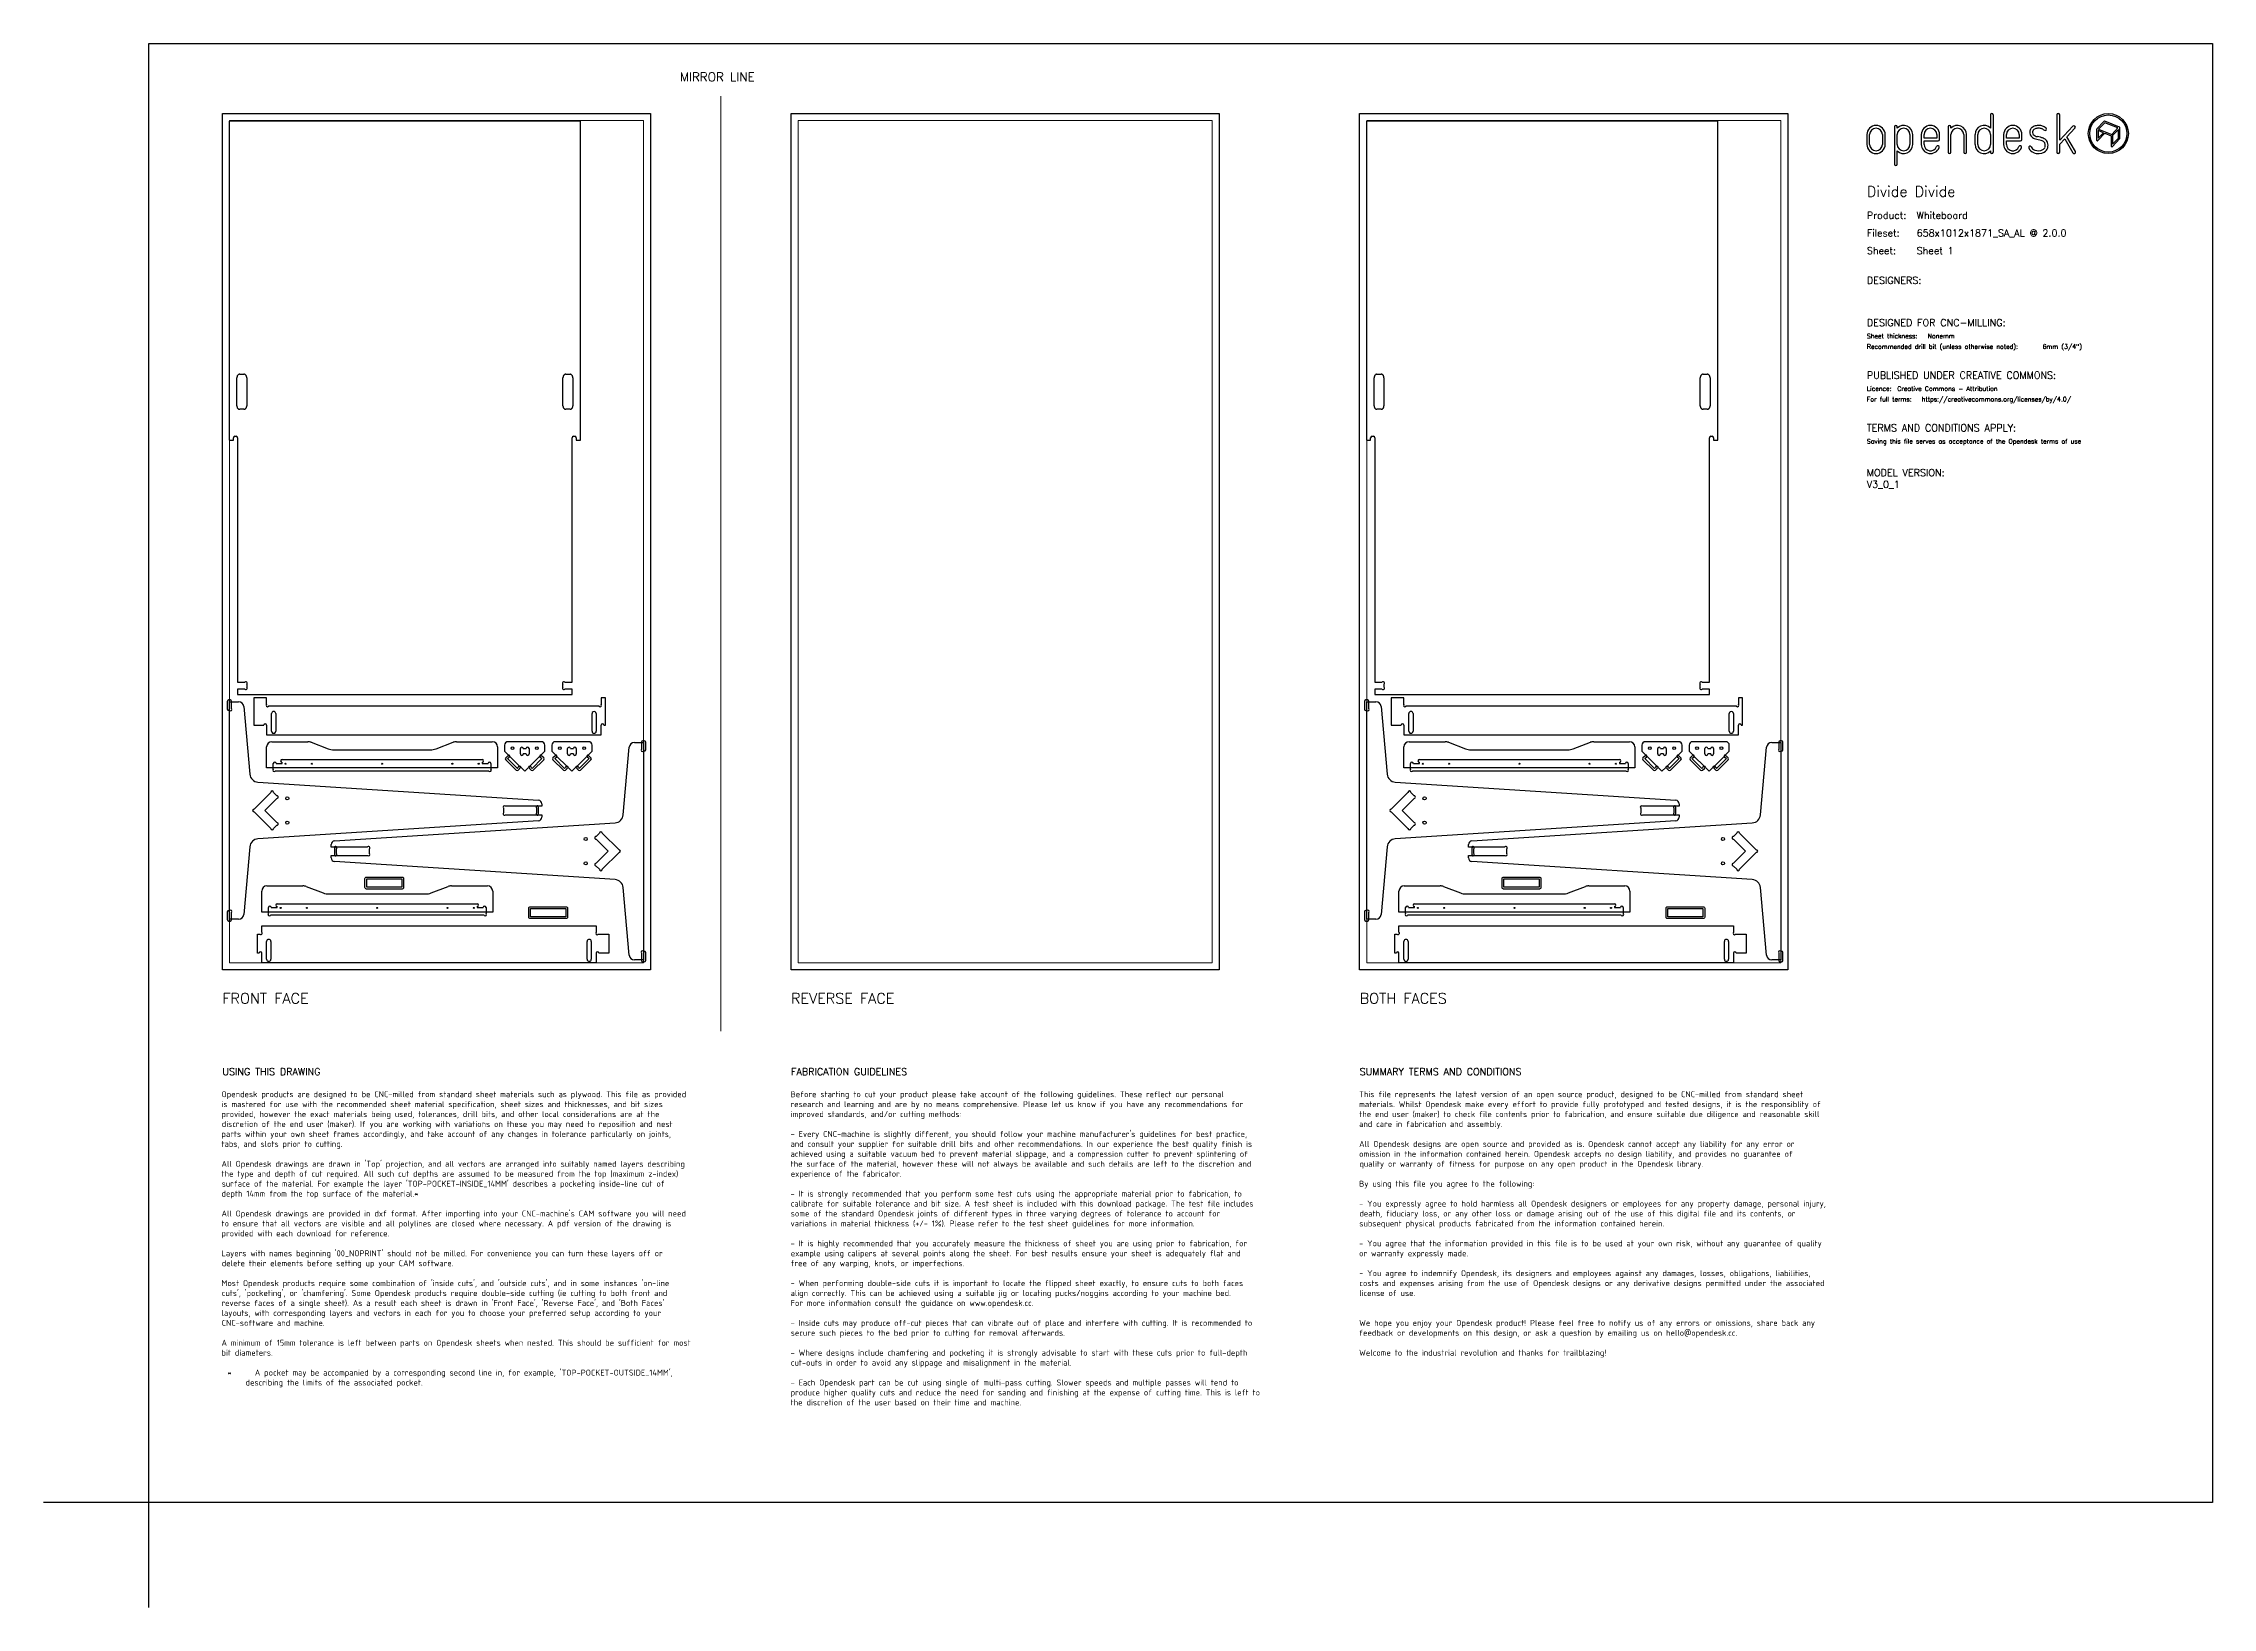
# Model space of a CAD drawing. Header units: millimetres. Extents: x -300 to 5880, y -300 to 4158.
import ezdxf
from ezdxf.enums import TextEntityAlignment as Align

# ---------------------------------------------------------------- set-up
doc = ezdxf.new("R2010")
doc.units = ezdxf.units.MM
doc.layers.add('00-NOPRINT_TEXT', color=7, linetype='Continuous', lineweight=25)
doc.layers.add('00_NOPRINT_TOLERANCE', color=7, linetype='Continuous', lineweight=5)
for name, color, linetype, lineweight, true_color in [('BOARD_$TH-NOMINAL', 3, 'Continuous', 30, 0x00ff00), ('TOP-CUT-INSIDE_12.000MM', 3, 'Continuous', 25, 0x00ff04), ('TOP-CUT-INSIDE_24.000MM', 5, 'Continuous', 25, 0x0300ff), ('TOP-CUT-OUTSIDE_24.000MM', 140, 'Continuous', 25, 0x00a2ff), ('TOP-HOLE-3.000MM-DIAM_24.000MM', 20, 'Continuous', 25, 0xff3b00), ('TOP-HOLE-8.000MM-DIAM_24.000MM', 20, 'Continuous', 25, 0xff3b00), ('TOP-HOLE-9.000MM-DIAM_14.000MM', 220, 'Continuous', 25, 0xff00c7), ('TOP-POCKET-INSIDE_12.000MM', 140, 'Continuous', 25, 0x00b1ff), ('TOP-POCKET-INSIDE_6.000MM', 6, 'Continuous', 25, 0xff00e0), ('TOP-POCKET-INSIDE_9.000MM', 60, 'Continuous', 25, 0xb0ff00)]:
    doc.layers.add(name, color=color, linetype=linetype, lineweight=lineweight, true_color=true_color)
doc.styles.add('OD-ISOCP-17_221', font='isocp.shx')
doc.styles.add('OD-ISOCP-17_222', font='isocp.shx')
doc.styles.add('OD-ISOCP-17_223', font='isocp.shx')
doc.styles.add('OD-ISOCP-17_224', font='isocp.shx')
doc.styles.add('OD-ISOCP-17_225', font='isocp.shx')
doc.styles.add('OD-ISOCP-17_226', font='isocp.shx')
doc.styles.add('OD-ISOCP-17_227', font='isocp.shx')
doc.styles.add('OD-ISOCP-17_228', font='isocp.shx')
doc.styles.add('OD-ISOCP-17_229', font='isocp.shx')
doc.styles.add('OD-ISOCP-17_230', font='isocp.shx')
doc.styles.add('OD-ISOCP-17_231', font='isocp.shx')
doc.styles.add('OD-ISOCP-17_232', font='isocp.shx')
doc.styles.add('OD-ISOCP-17_233', font='isocp.shx')
doc.styles.add('OD-ISOCP-17_234', font='isocp.shx')
doc.styles.add('OD-ISOCP-17_235', font='isocp.shx')
doc.styles.add('OD-ISOCP-17_236', font='isocp.shx')
doc.styles.add('OD-ISOCP-17_237', font='isocp.shx')
doc.styles.add('OD-ISOCP-17_238', font='isocp.shx')
doc.styles.add('OD-ISOCP-17_239', font='isocp.shx')
doc.styles.add('OD-ISOCP-17_240', font='isocp.shx')
doc.styles.add('OD-ISOCP-17_241', font='isocp.shx')
doc.styles.add('OD-ISOCP-17_242', font='isocp.shx')
doc.styles.add('OD-ISOCP-17_243', font='isocp.shx')
doc.styles.add('OD-ISOCP-17_244', font='isocp.shx')
doc.styles.add('OD-ISOCP-17_245', font='isocp.shx')
doc.styles.add('OD-ISOCP-17_246', font='isocp.shx')
doc.styles.add('OD-ISOCP-17_247', font='isocp.shx')
doc.styles.add('OD-ISOCP-17_248', font='isocp.shx')
doc.styles.add('OD-ISOCP-17_249', font='isocp.shx')
doc.styles.add('OD-ISOCP-17_250', font='isocp.shx')
doc.styles.add('OD-ISOCP-17_251', font='isocp.shx')
doc.styles.add('OD-ISOCP-17_252', font='isocp.shx')
doc.styles.add('OD-ISOCP-17_253', font='isocp.shx')
doc.styles.add('OD-ISOCP-17_254', font='isocp.shx')
doc.styles.add('OD-ISOCP-17_255', font='isocp.shx')
doc.styles.add('OD-ISOCP-17_256', font='isocp.shx')
doc.styles.add('OD-ISOCP-17_257', font='isocp.shx')
doc.styles.add('OD-ISOCP-17_258', font='isocp.shx')
doc.styles.add('OD-ISOCP-17_259', font='isocp.shx')
doc.styles.add('OD-ISOCP-17_260', font='isocp.shx')
doc.styles.add('OD-ISOCP-17_261', font='isocp.shx')
doc.styles.add('OD-ISOCP-17_262', font='isocp.shx')
doc.styles.add('OD-ISOCP-17_263', font='isocp.shx')
doc.styles.add('OD-ISOCP-17_264', font='isocp.shx')
doc.styles.add('OD-ISOCP-17_265', font='isocp.shx')
doc.styles.add('OD-ISOCP-17_266', font='isocp.shx')
doc.styles.add('OD-ISOCP-17_267', font='isocp.shx')
doc.styles.add('OD-ISOCP-17_268', font='isocp.shx')
doc.styles.add('OD-ISOCP-17_269', font='isocp.shx')
doc.styles.add('OD-ISOCP-17_270', font='isocp.shx')
doc.styles.add('OD-ISOCP-17_271', font='isocp.shx')
doc.styles.add('OD-ISOCP-17_272', font='isocp.shx')
doc.styles.add('OD-ISOCP-17_273', font='isocp.shx')
doc.styles.add('OD-ISOCP-17_274', font='isocp.shx')
doc.styles.add('OD-ISOCP-17_275', font='isocp.shx')
doc.styles.add('OD-ISOCP-17_276', font='isocp.shx')
doc.styles.add('OD-ISOCP-17_277', font='isocp.shx')
doc.styles.add('OD-ISOCP-17_278', font='isocp.shx')
doc.styles.add('OD-ISOCP-17_279', font='isocp.shx')
doc.styles.add('OD-ISOCP-17_280', font='isocp.shx')
doc.styles.add('OD-ISOCP-17_281', font='isocp.shx')
doc.styles.add('OD-ISOCP-17_282', font='isocp.shx')
doc.styles.add('OD-ISOCP-17_283', font='isocp.shx')
doc.styles.add('OD-ISOCP-17_284', font='isocp.shx')
doc.styles.add('OD-ISOCP-17_285', font='isocp.shx')
doc.styles.add('OD-ISOCP-17_286', font='isocp.shx')
doc.styles.add('OD-ISOCP-17_287', font='isocp.shx')
doc.styles.add('OD-ISOCP-17_288', font='isocp.shx')
doc.styles.add('OD-SIMPLEX-13_86', font='simplex.shx')
doc.styles.add('OD-SIMPLEX-20_82', font='simplex.shx')
doc.styles.add('OD-SIMPLEX-20_86', font='simplex.shx')
doc.styles.add('OD-SIMPLEX-20_87', font='simplex.shx')
doc.styles.add('OD-SIMPLEX-20_88', font='simplex.shx')
doc.styles.add('OD-SIMPLEX-25_89', font='simplex.shx')
doc.styles.add('OD-SIMPLEX-30_83', font='simplex.shx')
doc.styles.add('OD-SIMPLEX-30_87', font='simplex.shx')
doc.styles.add('OD-SIMPLEX-30_88', font='simplex.shx')
doc.styles.add('OD-SIMPLEX-30_89', font='simplex.shx')

# ---------------------------------------------------------------- blocks, each defined once
blk = doc.blocks.new('Borders Opendesk_7')
at = {"layer": '00-NOPRINT_TEXT'}
for p, q in [((0, 4158), (5880, 4158)), ((0, 0), (0, 4158)), ((5880, 4158), (5880, 0)), ((4895, 3898), (4895, 3870.1)), ((4902.9, 3870.1), (4902.9, 3898)), ((4939.3, 3898), (4939.3, 3870.1)), ((4947.3, 3870.1), (4947.3, 3898)), ((4973.4, 3920.1), (4973.4, 3814.1)), ((4981.3, 3916.7), (4981.3, 3920.1)), ((4981.3, 3870.1), (4981.3, 3898)), ((5017.7, 3898), (5017.7, 3870.1)), ((5025.6, 3870.1), (5025.6, 3898)), ((5050, 3898), (5050, 3870.1)), ((5058, 3888.1), (5058, 3898)), ((5094.4, 3898), (5094.4, 3888.1)), ((5102.3, 3884.1), (5102.3, 3898)), ((5126.6, 3920.1), (5126.6, 3848)), ((5134.5, 3916.7), (5134.5, 3920.1)), ((5134.5, 3848), (5134.5, 3898)), ((5170.9, 3898), (5170.9, 3848)), ((5178.9, 3848), (5178.9, 3898)), ((5203, 3898), (5203, 3870.1)), ((5211, 3870.1), (5211, 3898)), ((5247.4, 3954), (5247.4, 3916.7)), ((5247.4, 3898), (5247.4, 3870.1)), ((5255.3, 3848), (5255.3, 3954)), ((5284.6, 3898), (5284.6, 3870.1)), ((5292.6, 3888.1), (5292.6, 3898)), ((5329, 3898), (5329, 3888.1)), ((5336.9, 3884.1), (5336.9, 3898)), ((5436.4, 3954), (5436.4, 3848)), ((5444.4, 3881.9), (5444.4, 3954)), ((5482.1, 3922), (5444.4, 3881.9)), ((5464.8, 3892.1), (5487.9, 3916.6)), ((5549.5, 3912.6), (5549.5, 3882.2)), ((5570.5, 3935.8), (5550.1, 3914)), ((5553.1, 3880.8), (5572.9, 3901.9)), ((5553.7, 3909.6), (5553.7, 3887.4)), ((5568.8, 3903.5), (5553.7, 3909.6)), ((5553.7, 3887.4), (5568.8, 3903.5)), ((5572.6, 3931.9), (5555.2, 3913.4)), ((5555.2, 3913.4), (5592.6, 3898.3)), ((5610, 3916.9), (5572.6, 3931.9)), ((5614.4, 3919.6), (5572.8, 3936.3)), ((5572.9, 3901.9), (5591.1, 3894.5)), ((5591.1, 3894.5), (5591.1, 3865.5)), ((5592.6, 3898.3), (5610, 3916.9)), ((5611.5, 3912.4), (5595.2, 3895.1)), ((5595.2, 3895.1), (5595.2, 3870.7)), ((5611.5, 3888.1), (5611.5, 3912.4)), ((5615.7, 3887.3), (5615.7, 3917.6)), ((4981.3, 3814.1), (4981.3, 3851.4)), ((5094.4, 3888.1), (5058, 3888.1)), ((5058, 3870.1), (5058, 3880.1)), ((5058, 3880.1), (5098.3, 3880.1)), ((5247.4, 3851.4), (5247.4, 3848)), ((5329, 3888.1), (5292.6, 3888.1)), ((5292.6, 3870.1), (5292.6, 3880.1)), ((5292.6, 3880.1), (5332.9, 3880.1)), ((5444.4, 3870.4), (5459.1, 3886)), ((5444.4, 3848), (5444.4, 3870.4)), ((5459.1, 3886), (5482.1, 3846)), ((5489, 3850), (5464.8, 3892.1)), ((5594.7, 3864.1), (5615.1, 3885.8)), ((5595.2, 3870.7), (5611.5, 3888.1)), ((0, 0), (-300, 0)), ((0, -300), (0, 0)), ((5880, 0), (0, 0))]:
    blk.add_line(p, q, dxfattribs=at)
for radius in [57, 52.9]:
    blk.add_circle((5582.9, 3901), radius, dxfattribs=at)
for centre, radius, start, end in [((5251.3, 3954), 3.97, 0, 180), ((5440.4, 3954), 3.97, 0, 180), ((4921.1, 3898), 26.1, 0, 180), ((4921.1, 3898), 18.2, 0, 180), ((4977.3, 3920.1), 3.97, 0, 180), ((4999.5, 3898), 26.1, 0, 134.13157), ((4999.5, 3898), 18.2, 0, 180), ((5076.2, 3898), 26.1, 0, 180), ((5076.2, 3898), 18.2, 0, 180), ((5130.6, 3920.1), 3.97, 0, 180), ((5152.7, 3898), 26.1, 0, 134.13157), ((5152.7, 3898), 18.2, 0, 180), ((5229.2, 3898), 26.1, 45.86843, 180), ((5229.2, 3898), 18.2, 0, 180), ((5310.8, 3898), 26.1, 0, 180), ((5310.8, 3898), 18.2, 0, 180), ((5377.2, 3904.5), 18.3, 167.09639, 235.84532), ((5375.9, 3904.8), 16.9, 150.51394, 167.04891), ((5377.5, 3903.4), 19, 138.98821, 149.26699), ((5377.5, 3903.4), 19, 127.9168, 138.98821), ((5380.5, 3899.5), 24, 111.70118, 127.9168), ((5377.2, 3904.5), 10.3, 167.96032, 235.86134), ((5375.9, 3904.8), 8.99, 151.05191, 168.02381), ((5377.5, 3903.4), 11.1, 138.98821, 148.80915), ((5377.5, 3903.4), 11.1, 127.9168, 138.98821), ((5380.5, 3899.5), 16, 111.70118, 127.9168), ((5382, 3911.6), 18.9, 235.85111, 248.09121), ((5383.5, 3891.9), 32.1, 90, 111.70118), ((5383.5, 3891.9), 24.2, 90, 111.70118), ((5388.7, 3928.4), 37, 248.09121, 257.53847), ((5383.5, 3878.8), 45.3, 80.71035, 90), ((5383.5, 3878.8), 37.3, 80.71035, 90), ((5385.9, 3893.2), 22.7, 71.50348, 80.71035), ((5385.9, 3893.2), 30.7, 71.50348, 80.71035), ((5387.1, 3896.7), 19, 61.03556, 71.50348), ((5387.1, 3896.7), 26.9, 61.03556, 71.50348), ((5387.1, 3896.7), 19, 46.7983, 61.03556), ((5387.1, 3896.7), 26.9, 46.7983, 61.03556), ((5402.8, 3913.5), 3.97, 226.7983, 46.7983), ((5485, 3919.3), 3.97, 316.71352, 136.71352), ((5551.6, 3912.6), 2.06, 136.76961, 180), ((5572, 3934.4), 2.06, 68.07144, 136.76961), ((5613.6, 3917.6), 2.06, 0, 68.07144), ((4921.1, 3870.1), 26.1, 180, 0), ((4921.1, 3870.1), 18.2, 180, 0), ((4999.5, 3870.1), 18.2, 180, 0), ((4999.5, 3870.1), 26.1, 225.86843, 0), ((5076.2, 3870.1), 26.1, 180, 340.02575), ((5076.2, 3870.1), 18.2, 180, 340.02575), ((5097, 3862.6), 3.97, 340.02575, 160.02575), ((5098.3, 3884.1), 3.97, 270, 0), ((5130.6, 3848), 3.97, 180, 0), ((5174.9, 3848), 3.97, 180, 0), ((5229.2, 3870.1), 26.1, 180, 314.13157), ((5229.2, 3870.1), 18.2, 180, 0), ((5251.3, 3848), 3.97, 180, 0), ((5310.8, 3870.1), 26.1, 180, 340.02575), ((5310.8, 3870.1), 18.2, 180, 340.02575), ((5331.6, 3862.6), 3.97, 340.02575, 160.02575), ((5332.9, 3884.1), 3.97, 270, 0), ((5359.7, 3861.7), 3.97, 24.78597, 204.78597), ((5380.2, 3871.2), 26.6, 204.78597, 247.9544), ((5380.2, 3871.2), 18.7, 204.78597, 247.9544), ((5382, 3911.6), 26.9, 235.85111, 248.09121), ((5383.5, 3879.3), 35.4, 247.9544, 298.20261), ((5388.7, 3928.4), 44.9, 248.09121, 257.53847), ((5383.5, 3879.3), 27.4, 247.9544, 298.20261), ((5300, 3526.6), 366.5, 76.19474, 77.53847), ((5300, 3526.6), 374.5, 76.19474, 77.53847), ((5372.7, 3822.5), 61.9, 69.1442, 76.19474), ((5372.7, 3822.5), 69.8, 69.1442, 76.19474), ((5389.5, 3866.6), 14.6, 38.92909, 69.1442), ((5390.6, 3866.1), 12.5, 298.20261, 343.80333), ((5389.5, 3866.6), 22.5, 38.92909, 69.1442), ((5390.6, 3866.1), 20.4, 298.20261, 343.80333), ((5393.9, 3870.2), 8.99, 17.58344, 38.92909), ((5385.6, 3867.6), 17.6, 343.80333, 17.58344), ((5393.9, 3870.2), 16.9, 17.58344, 38.92909), ((5385.6, 3867.6), 25.5, 343.80333, 17.58344), ((5440.4, 3848), 3.97, 180, 0), ((5485.5, 3848), 3.97, 209.84173, 29.84173), ((5551.6, 3882.2), 2.06, 180, 316.76961), ((5593.2, 3865.5), 2.06, 180, 316.76961), ((5613.6, 3887.3), 2.06, 316.76961, 0), ((4977.3, 3814.1), 3.97, 180, 0)]:
    blk.add_arc(centre, radius, start, end, dxfattribs=at)
at = {"layer": '00_NOPRINT_TOLERANCE', "ltscale": 0.379202}
for p, q in [((210, 3958), (1430, 3958)), ((210, 1518), (210, 3958)), ((1430, 3958), (1430, 1518)), ((1830, 3958), (3050, 3958)), ((1830, 1518), (1830, 3958)), ((3050, 3958), (3050, 1518)), ((3450, 3958), (4670, 3958)), ((3450, 1518), (3450, 3958)), ((4670, 3958), (4670, 1518)), ((1430, 1518), (210, 1518)), ((3050, 1518), (1830, 1518)), ((4670, 1518), (3450, 1518))]:
    blk.add_line(p, q, dxfattribs=at)
at = {"layer": '00_NOPRINT_TOLERANCE', "ltscale": 0.379043}
blk.add_line((1630, 1343.2), (1630, 4008), dxfattribs=at)
at = {"layer": '00_NOPRINT_TOLERANCE', "ltscale": 0.380876}
for p, q in [((230, 3938), (1410, 3938)), ((1850, 3938), (3030, 3938)), ((3470, 3938), (4650, 3938)), ((1410, 1538), (230, 1538)), ((3030, 1538), (1850, 1538)), ((4650, 1538), (3470, 1538))]:
    blk.add_line(p, q, dxfattribs=at)
at = {"layer": '00_NOPRINT_TOLERANCE', "ltscale": 0.380023}
for p, q in [((230, 1538), (230, 3938)), ((1410, 3938), (1410, 1538)), ((1850, 1538), (1850, 3938)), ((3030, 3938), (3030, 1538)), ((3470, 1538), (3470, 3938)), ((4650, 3938), (4650, 1538))]:
    blk.add_line(p, q, dxfattribs=at)
at = {"layer": 'BOARD_$TH-NOMINAL'}
for p, q in [((210, 3958), (1430, 3958)), ((210, 1518), (210, 3958)), ((1430, 3958), (1430, 1518)), ((1830, 3958), (3050, 3958)), ((1830, 1518), (1830, 3958)), ((3050, 3958), (3050, 1518)), ((3450, 3958), (4670, 3958)), ((3450, 1518), (3450, 3958)), ((4670, 3958), (4670, 1518)), ((1430, 1518), (210, 1518)), ((3050, 1518), (1830, 1518)), ((4670, 1518), (3450, 1518))]:
    blk.add_line(p, q, dxfattribs=at)
at = {"layer": '00-NOPRINT_TEXT'}
for s, height, style, p in [('MIRROR LINE', 25, 'OD-SIMPLEX-25_89', (1513.3, 4049.9)), ('Divide Divide', 30, 'OD-SIMPLEX-30_83', (4895, 3720.9)), ('Product:', 20, 'OD-SIMPLEX-20_82', (4895, 3657.9)), ('Whiteboard', 20, 'OD-SIMPLEX-20_82', (5036.9, 3657.9)), ('Fileset:', 20, 'OD-SIMPLEX-20_82', (4895, 3607.7)), ('658x1012x1871_SA_AL @ 2.0.0', 20, 'OD-SIMPLEX-20_82', (5036.9, 3607.6)), ('Sheet:', 20, 'OD-SIMPLEX-20_82', (4895, 3557.4)), ('Sheet 1', 20, 'OD-SIMPLEX-20_82', (5036.9, 3557.5)), ('DESIGNERS:', 20, 'OD-SIMPLEX-20_82', (4895, 3472.4)), ('DESIGNED FOR CNC-MILLING:', 20, 'OD-SIMPLEX-20_82', (4895, 3352.4)), ('Sheet thickness:', 13, 'OD-SIMPLEX-13_86', (4895, 3317.4)), ('Recommended drill bit (unless otherwise noted):', 13, 'OD-SIMPLEX-13_86', (4895, 3287.4)), ('Nonemm', 13, 'OD-SIMPLEX-13_86', (5068.3, 3317.4)), ('6mm (3/4")', 13, 'OD-SIMPLEX-13_86', (5395.5, 3287.4)), ('PUBLISHED UNDER CREATIVE COMMONS:', 20, 'OD-SIMPLEX-20_82', (4895, 3202.4)), ('Licence:', 13, 'OD-SIMPLEX-13_86', (4895, 3167.4)), ('Creative Commons - Attribution', 13, 'OD-SIMPLEX-13_86', (4981.5, 3167.4)), ('https://creativecommons.org/licenses/by/4.0/', 13, 'OD-SIMPLEX-13_86', (5051.1, 3137.4)), ('For full terms:', 13, 'OD-SIMPLEX-13_86', (4895, 3137.4)), ('TERMS AND CONDITIONS APPLY:', 20, 'OD-SIMPLEX-20_82', (4895, 3052.3)), ('Saving this file serves as acceptance of the Opendesk terms of use ', 13, 'OD-SIMPLEX-13_86', (4895, 3017.3))]:
    blk.add_text(s, height=height, dxfattribs=dict(at, style=style)).set_placement(p)
at = {"layer": '00-NOPRINT_TEXT', "color": 7}
for s, height, style, p in [('FRONT FACE', 30, 'OD-SIMPLEX-30_89', (210, 1451.3)), ('REVERSE FACE', 30, 'OD-SIMPLEX-30_88', (1830, 1451.3)), ('BOTH FACES', 30, 'OD-SIMPLEX-30_87', (3450, 1451.3)), ('USING THIS DRAWING', 20, 'OD-SIMPLEX-20_88', (210, 1237.4)), ('FABRICATION GUIDELINES', 20, 'OD-SIMPLEX-20_87', (1830, 1237.4)), ('SUMMARY TERMS AND CONDITIONS', 20, 'OD-SIMPLEX-20_86', (3450, 1237.4))]:
    blk.add_text(s, height=height, dxfattribs=dict(at, style=style)).set_placement(p, align=Align.TOP_LEFT)
for s, style, p in [('Opendesk products are designed to be CNC-milled from standard sheet materials such as plywood. This file as provided', 'OD-ISOCP-17_265', (207.4, 1154.7)), ('is mastered for use with the recommended sheet material specification, sheet sizes and thicknesses, and bit sizes', 'OD-ISOCP-17_266', (207.4, 1126.3)), ('provided, however the exact materials being used, tolerances, drill bits, and other local considerations are at the', 'OD-ISOCP-17_267', (207.4, 1098)), ('research and learning and are by no means comprehensive. Please let us know if you have any recommendations for', 'OD-ISOCP-17_241', (1828.7, 1126.3)), ('Before starting to cut your product please take account of the following guidelines. These reflect our personal', 'OD-ISOCP-17_240', (1828.7, 1154.7)), ('improved standards, and/or cutting methods:', 'OD-ISOCP-17_242', (1828.7, 1098)), ('the end user (maker) to check file contents prior to fabrication, and ensure suitable due diligence and reasonable skill', 'OD-ISOCP-17_223', (3448.5, 1098)), ('This file represents the latest version of an open source product, designed to be CNC-milled from standard sheet', 'OD-ISOCP-17_221', (3448.5, 1154.7)), ('materials. Whilst Opendesk make every effort to provide fully prototyped and tested designs, it is the responsiblity of', 'OD-ISOCP-17_222', (3448.5, 1126.3)), ('parts within your own sheet frames accordingly, and take account of any changes in tolerance particularly on joints,', 'OD-ISOCP-17_269', (207.4, 1041.3)), ('discretion of the end user (maker). If you are working with variations on these you may need to reposition and nest', 'OD-ISOCP-17_268', (208.1, 1069.7)), ("- Every CNC-machine is slightly different, you should follow your machine manufacturer's guidelines for best practice,", 'OD-ISOCP-17_243', (1828.7, 1041.3)), ('and care in fabrication and assembly.', 'OD-ISOCP-17_224', (3448.5, 1069.7)), ('tabs, and slots prior to cutting.', 'OD-ISOCP-17_270', (207.4, 1013)), ('and consult your supplier for suitable drill bits and other recommendations. In our experience the best quality finish is', 'OD-ISOCP-17_244', (1828.7, 1013)), ('achieved using a suitable vacuum bed to prevent material slippage, and a compression cutter to prevent splintering of', 'OD-ISOCP-17_245', (1828.7, 984.7)), ('All Opendesk designs are open source and provided as is. Opendesk cannot accept any liability for any error or', 'OD-ISOCP-17_225', (3448.5, 1013)), ('omission in the information contained herein. Opendesk accepts no design liability, and provides no guarantee of', 'OD-ISOCP-17_226', (3448.5, 984.7)), ('the type and depth of cut required. All such cut depths are assumed to be measured from the top (maximum z-index)', 'OD-ISOCP-17_272', (207.4, 928)), ("All Opendesk drawings are drawn in 'Top' projection, and all vectors are arranged into suitably named layers describing", 'OD-ISOCP-17_271', (207.4, 956.3)), ('the surface of the material, however these will not always be available and such details are left to the discretion and', 'OD-ISOCP-17_246', (1828.7, 956.3)), ('experience of the fabricator.', 'OD-ISOCP-17_247', (1829.2, 928)), ('quality or warranty of fitness for purpose on any open product in the Opendesk library.', 'OD-ISOCP-17_227', (3449.1, 956.3)), ('depth 14mm from the top surface of the material.*', 'OD-ISOCP-17_274', (207.4, 871.3)), ("surface of the material. For example the layer 'TOP-POCKET-INSIDE_14MM' describes a pocketing inside-line cut of", 'OD-ISOCP-17_273', (208, 899.7)), ('- It is strongly recommended that you perform some test cuts using the appropriate material prior to fabrication, to', 'OD-ISOCP-17_248', (1828.7, 871.3)), ('By using this file you agree to the following:', 'OD-ISOCP-17_228', (3448.5, 899.7)), ('to ensure that all vectors are visible and all polylines are closed where necessary. A pdf version of the drawing is', 'OD-ISOCP-17_276', (207.4, 786.3)), ("All Opendesk drawings are provided in dxf format. After importing into your CNC-machine's CAM software you will need", 'OD-ISOCP-17_275', (207.4, 814.7)), ('variations in material thickness (+/- 1%). Please refer to the test sheet guidelines for more information.', 'OD-ISOCP-17_251', (1828.7, 786.3)), ('some of the standard Opendesk joints of different types in three varying degrees of tolerance to account for', 'OD-ISOCP-17_250', (1829.2, 814.7)), ('calibrate for suitable tolerance and bit size. A test sheet is included with this download package. The test file includes', 'OD-ISOCP-17_249', (1829.3, 843)), ('- You expressly agree to hold harmless all Opendesk designers or employees for any property damage, personal injury,', 'OD-ISOCP-17_229', (3448.5, 843)), ('subsequent physical products fabricated from the information contained herein.', 'OD-ISOCP-17_231', (3449, 786.3)), ('death, fiduciary loss, or any other loss or damage arising out of the use of this digital file and its contents, or', 'OD-ISOCP-17_230', (3449.1, 814.7)), ('provided with each download for reference.', 'OD-ISOCP-17_277', (207.4, 758)), ('- It is highly recommended that you accurately measure the thickness of sheet you are using prior to fabrication, for', 'OD-ISOCP-17_252', (1828.7, 729.7)), ('- You agree that the information provided in this file is to be used at your own risk, without any guarantee of quality', 'OD-ISOCP-17_232', (3448.5, 729.7)), ("Layers with names beginning '00_NOPRINT' should not be milled. For convenience you can turn these layers off or", 'OD-ISOCP-17_278', (207.4, 701.3)), ('delete their elements before setting up your CAM software.', 'OD-ISOCP-17_279', (208.1, 673)), ('free of any warping, knots, or imperfections.', 'OD-ISOCP-17_254', (1828.7, 673)), ('example using calipers at several points along the sheet. For best results ensure your sheet is adequately flat and', 'OD-ISOCP-17_253', (1829.2, 701.3)), ('or warranty expressly made.', 'OD-ISOCP-17_233', (3448.5, 701.3)), ("Most Opendesk products require some combination of 'inside cuts', and 'outside cuts', and in some instances 'on-line", 'OD-ISOCP-17_280', (207.4, 616.3)), ('- When performing double-side cuts it is important to locate the flipped sheet exactly, to ensure cuts to both faces', 'OD-ISOCP-17_255', (1828.7, 616.3)), ('- You agree to indemnify Opendesk, its designers and employees against any damages, losses, obligations, liabilities,', 'OD-ISOCP-17_234', (3448.5, 644.7)), ('costs and expenses arising from the use of Opendesk designs or any derivative designs permitted under the associated', 'OD-ISOCP-17_235', (3449.1, 616.3)), ("reverse faces of a single sheet). As a result each sheet is drawn in 'Front Face', 'Reverse Face', and 'Both Faces'", 'OD-ISOCP-17_282', (207.4, 559.7)), ("cuts', 'pocketing', or 'chamfering'. Some Opendesk products require double-side cutting (ie cutting to both front and", 'OD-ISOCP-17_281', (208.1, 588)), ('align correctly. This can be achieved using a suitable jig or locating pucks/noggins according to your machine bed.', 'OD-ISOCP-17_256', (1828.7, 588)), ('For more information consult the guidance on www.opendesk.cc.', 'OD-ISOCP-17_257', (1828.7, 559.7)), ('license of use.', 'OD-ISOCP-17_236', (3448.8, 588)), ('layouts, with corresponding layers and vectors in each for you to choose your preferred setup according to your', 'OD-ISOCP-17_283', (207.8, 531.3)), ('CNC-software and machine.', 'OD-ISOCP-17_284', (208.2, 503)), ('- Inside cuts may produce off-cut pieces that can vibrate out of place and interfere with cutting. It is recommended to', 'OD-ISOCP-17_258', (1828.7, 503)), ('We hope you enjoy your Opendesk product! Please feel free to notify us of any errors or omissions, share back any', 'OD-ISOCP-17_237', (3448.5, 503)), ('A minimum of 15mm tolerance is left between parts on Opendesk sheets when nested. This should be sufficient for most', 'OD-ISOCP-17_285', (207.4, 446.3)), ('bit diameters.', 'OD-ISOCP-17_286', (207.4, 418)), ('- Where designs include chamfering and pocketing it is strongly advisable to start with these cuts prior to full-depth', 'OD-ISOCP-17_260', (1828.7, 418)), ('secure such pieces to the bed prior to cutting for removal afterwards.', 'OD-ISOCP-17_259', (1829.2, 474.7)), ('Welcome to the industrial revolution and thanks for trailblazing!', 'OD-ISOCP-17_239', (3448.5, 418)), ('feedback or developments on this design, or ask a question by emailing us on hello@opendesk.cc.', 'OD-ISOCP-17_238', (3448.5, 474.7)), ("*      A pocket may be accompanied by a corresponding second line in, for example, 'TOP-POCKET-OUTSIDE_14MM',", 'OD-ISOCP-17_287', (224.4, 361.3)), ('cut-outs in order to avoid any slippage and misalignment in the material.', 'OD-ISOCP-17_261', (1829.3, 389.7)), ('describing the limits of the associated pocket.', 'OD-ISOCP-17_288', (276.1, 333)), ('- Each Opendesk part can be cut using single of multi-pass cutting. Slower speeds and multiple passes will tend to', 'OD-ISOCP-17_262', (1828.7, 333)), ('produce higher quality cuts and reduce the need for sanding and finishing at the expense of cutting time. This is left to', 'OD-ISOCP-17_263', (1828.7, 304.7)), ('the discretion of the user based on their time and machine.', 'OD-ISOCP-17_264', (1828.7, 276.3))]:
    blk.add_text(s, height=17, dxfattribs=dict(at, style=style)).set_placement(p)

msp = doc.modelspace()

# ---------------------------------------------------------------- linework, layer by layer
at = {"layer": 'TOP-CUT-INSIDE_12.000MM'}
for p, q in [((232, 2286.8), (228, 2286.8)), ((3472, 2286.8), (3468, 2286.8)), ((224, 2282.8), (224, 2260.8)), ((228, 2256.8), (230.3, 2256.8)), ((236, 2262.4), (236, 2282.8)), ((3464, 2282.8), (3464, 2260.8)), ((3468, 2256.8), (3470.3, 2256.8)), ((3476, 2262.4), (3476, 2282.8)), ((1404, 2166.7), (1404, 2146.4)), ((1412, 2170.7), (1408, 2170.7)), ((1416, 2144.7), (1416, 2166.7)), ((4644, 2166.7), (4644, 2146.4)), ((4652, 2170.7), (4648, 2170.7)), ((4656, 2144.7), (4656, 2166.7)), ((1022.1, 2126.9), (1017.2, 2121.9)), ((1017.2, 2116.3), (1046.9, 2086.6)), ((1057.5, 2097.2), (1027.8, 2126.9)), ((1114.8, 2126.9), (1085.1, 2097.2)), ((1095.7, 2086.6), (1125.4, 2116.3)), ((1125.4, 2121.9), (1120.4, 2126.9)), ((1156.7, 2126.9), (1151.7, 2121.9)), ((1151.7, 2116.3), (1181.4, 2086.6)), ((1192, 2097.2), (1162.3, 2126.9)), ((1249.3, 2126.9), (1219.6, 2097.2)), ((1230.2, 2086.6), (1259.9, 2116.3)), ((1259.9, 2121.9), (1255, 2126.9)), ((1409.7, 2140.7), (1412, 2140.7)), ((4262.1, 2126.9), (4257.2, 2121.9)), ((4257.2, 2116.3), (4286.9, 2086.6)), ((4297.5, 2097.2), (4267.8, 2126.9)), ((4354.8, 2126.9), (4325.1, 2097.2)), ((4335.7, 2086.6), (4365.4, 2116.3)), ((4365.4, 2121.9), (4360.4, 2126.9)), ((4396.7, 2126.9), (4391.7, 2121.9)), ((4391.7, 2116.3), (4421.4, 2086.6)), ((4432, 2097.2), (4402.3, 2126.9)), ((4489.3, 2126.9), (4459.6, 2097.2)), ((4470.2, 2086.6), (4499.9, 2116.3)), ((4499.9, 2121.9), (4495, 2126.9)), ((4649.7, 2140.7), (4652, 2140.7)), ((1052.5, 2086.6), (1057.5, 2091.5)), ((1085.1, 2091.5), (1090, 2086.6)), ((1187.1, 2086.6), (1192, 2091.5)), ((1219.6, 2091.5), (1224.6, 2086.6)), ((4292.5, 2086.6), (4297.5, 2091.5)), ((4325.1, 2091.5), (4330, 2086.6)), ((4427.1, 2086.6), (4432, 2091.5)), ((4459.6, 2091.5), (4464.6, 2086.6)), ((1010.8, 1978.1), (1010.8, 1965.4)), ((1106.8, 1983.8), (1016.5, 1983.8)), ((1110.8, 1963.8), (1110.8, 1979.8)), ((4250.8, 1978.1), (4250.8, 1965.4)), ((4346.8, 1983.8), (4256.5, 1983.8)), ((4350.8, 1963.8), (4350.8, 1979.8)), ((1016.5, 1959.8), (1106.8, 1959.8)), ((4256.5, 1959.8), (4346.8, 1959.8)), ((529.2, 1863.7), (529.2, 1847.7)), ((623.5, 1867.7), (533.2, 1867.7)), ((629.2, 1849.4), (629.2, 1862.1)), ((3769.2, 1863.7), (3769.2, 1847.7)), ((3863.5, 1867.7), (3773.2, 1867.7)), ((3869.2, 1849.4), (3869.2, 1862.1)), ((533.2, 1843.7), (623.5, 1843.7)), ((3773.2, 1843.7), (3863.5, 1843.7)), ((224, 1682.8), (224, 1660.8)), ((230.3, 1686.8), (228, 1686.8)), ((236, 1660.8), (236, 1681.1)), ((3464, 1682.8), (3464, 1660.8)), ((3470.3, 1686.8), (3468, 1686.8)), ((3476, 1660.8), (3476, 1681.1)), ((228, 1656.8), (232, 1656.8)), ((3468, 1656.8), (3472, 1656.8)), ((1404, 1565.1), (1404, 1544.7)), ((1412, 1570.7), (1409.7, 1570.7)), ((1416, 1544.7), (1416, 1566.7)), ((4644, 1565.1), (4644, 1544.7)), ((4652, 1570.7), (4649.7, 1570.7)), ((4656, 1544.7), (4656, 1566.7)), ((1408, 1540.7), (1412, 1540.7)), ((4648, 1540.7), (4652, 1540.7))]:
    msp.add_line(p, q, dxfattribs=at)
for centre, start, end in [((228, 2282.8), 90, 180), ((232, 2282.8), 0, 90), ((3468, 2282.8), 90, 180), ((3472, 2282.8), 0, 90), ((228, 2260.8), 180, 270), ((233.2, 2259.6), 225, 45), ((3468, 2260.8), 180, 270), ((3473.2, 2259.6), 225, 45), ((1408, 2166.7), 90, 180), ((1412, 2166.7), 0, 90), ((4648, 2166.7), 90, 180), ((4652, 2166.7), 0, 90), ((1020, 2119.1), 135, 225), ((1025, 2124), 45, 135), ((1117.6, 2124), 45, 135), ((1122.5, 2119.1), 315, 45), ((1154.6, 2119.1), 135, 225), ((1159.5, 2124), 45, 135), ((1252.1, 2124), 45, 135), ((1257.1, 2119.1), 315, 45), ((1406.8, 2143.5), 135, 315), ((1412, 2144.7), 270, 0), ((4260, 2119.1), 135, 225), ((4265, 2124), 45, 135), ((4357.6, 2124), 45, 135), ((4362.5, 2119.1), 315, 45), ((4394.6, 2119.1), 135, 225), ((4399.5, 2124), 45, 135), ((4492.1, 2124), 45, 135), ((4497.1, 2119.1), 315, 45), ((4646.8, 2143.5), 135, 315), ((4652, 2144.7), 270, 0), ((1049.7, 2089.4), 225, 315), ((1054.7, 2094.3), 315, 45), ((1087.9, 2094.3), 135, 225), ((1092.8, 2089.4), 225, 315), ((1184.3, 2089.4), 225, 315), ((1189.2, 2094.3), 315, 45), ((1222.4, 2094.3), 135, 225), ((1227.4, 2089.4), 225, 315), ((4289.7, 2089.4), 225, 315), ((4294.7, 2094.3), 315, 45), ((4327.9, 2094.3), 135, 225), ((4332.8, 2089.4), 225, 315), ((4424.3, 2089.4), 225, 315), ((4429.2, 2094.3), 315, 45), ((4462.4, 2094.3), 135, 225), ((4467.4, 2089.4), 225, 315), ((1013.6, 1981), 45, 225), ((1106.8, 1979.8), 0, 90), ((4253.6, 1981), 45, 225), ((4346.8, 1979.8), 0, 90), ((1013.6, 1962.6), 134.99994, 315), ((1106.8, 1963.8), 270, 0), ((4253.6, 1962.6), 134.99994, 315), ((4346.8, 1963.8), 270, 0), ((533.2, 1863.7), 90, 180), ((626.4, 1864.9), 314.99994, 135), ((3773.2, 1863.7), 90, 180), ((3866.4, 1864.9), 314.99994, 135), ((533.2, 1847.7), 180, 270), ((626.4, 1846.5), 225, 45), ((3773.2, 1847.7), 180, 270), ((3866.4, 1846.5), 225, 45), ((228, 1682.8), 90, 180), ((233.2, 1684), 315, 135), ((3468, 1682.8), 90, 180), ((3473.2, 1684), 315, 135), ((228, 1660.8), 180, 270), ((232, 1660.8), 270, 0), ((3468, 1660.8), 180, 270), ((3472, 1660.8), 270, 0), ((1406.8, 1567.9), 45, 225), ((1412, 1566.7), 0, 90), ((4646.8, 1567.9), 45, 225), ((4652, 1566.7), 0, 90), ((1408, 1544.7), 180, 270), ((1412, 1544.7), 270, 0), ((4648, 1544.7), 180, 270), ((4652, 1544.7), 270, 0)]:
    msp.add_arc(centre, 4, start, end, dxfattribs=at)
at = {"layer": 'TOP-CUT-INSIDE_24.000MM'}
for p, q in [((259.3, 3215.1), (271.3, 3215.1)), ((1188.3, 3215.1), (1200.3, 3215.1)), ((3499.3, 3215.1), (3511.3, 3215.1)), ((4428.3, 3215.1), (4440.3, 3215.1)), ((251.3, 3125.1), (251.3, 3205.1)), ((279.3, 3205.1), (279.3, 3125.1)), ((1180.3, 3125.1), (1180.3, 3205.1)), ((1208.3, 3205.1), (1208.3, 3125.1)), ((3491.3, 3125.1), (3491.3, 3205.1)), ((3519.3, 3205.1), (3519.3, 3125.1)), ((4420.3, 3125.1), (4420.3, 3205.1)), ((4448.3, 3205.1), (4448.3, 3125.1)), ((271.3, 3115.1), (259.3, 3115.1)), ((1200.3, 3115.1), (1188.3, 3115.1)), ((3511.3, 3115.1), (3499.3, 3115.1)), ((4440.3, 3115.1), (4428.3, 3115.1)), ((1059.1, 2132.8), (1059.1, 2148)), ((1067.1, 2148), (1075.5, 2148)), ((1075.5, 2132.8), (1067.1, 2132.8)), ((1083.5, 2148), (1083.5, 2132.8)), ((1193.6, 2132.8), (1193.6, 2148)), ((1201.6, 2148), (1210, 2148)), ((1210, 2132.8), (1201.6, 2132.8)), ((1218, 2148), (1218, 2132.8)), ((4299.1, 2132.8), (4299.1, 2148)), ((4307.1, 2148), (4315.5, 2148)), ((4315.5, 2132.8), (4307.1, 2132.8)), ((4323.5, 2148), (4323.5, 2132.8)), ((4433.6, 2132.8), (4433.6, 2148)), ((4441.6, 2148), (4450, 2148)), ((4450, 2132.8), (4441.6, 2132.8)), ((4458, 2148), (4458, 2132.8)), ((300.1, 1975.8), (347.7, 2023.4)), ((365.1, 2006), (330.9, 1971.8)), ((355.7, 2023.4), (365.1, 2014)), ((3540.1, 1975.8), (3587.7, 2023.4)), ((3605.1, 2006), (3570.9, 1971.8)), ((3595.7, 2023.4), (3605.1, 2014)), ((347.7, 1920.2), (300.1, 1967.8)), ((330.9, 1971.8), (365.1, 1937.6)), ((365.1, 1929.6), (355.7, 1920.2)), ((3587.7, 1920.2), (3540.1, 1967.8)), ((3570.9, 1971.8), (3605.1, 1937.6)), ((3605.1, 1929.6), (3595.7, 1920.2)), ((1274.9, 1897.9), (1284.3, 1907.3)), ((1309.1, 1855.7), (1274.9, 1889.9)), ((1274.9, 1821.5), (1309.1, 1855.7)), ((1292.3, 1907.3), (1339.9, 1859.7)), ((4514.9, 1897.9), (4524.3, 1907.3)), ((4549.1, 1855.7), (4514.9, 1889.9)), ((4514.9, 1821.5), (4549.1, 1855.7)), ((4532.3, 1907.3), (4579.9, 1859.7)), ((1284.3, 1804.1), (1274.9, 1813.5)), ((1339.9, 1851.7), (1292.3, 1804.1)), ((4524.3, 1804.1), (4514.9, 1813.5)), ((4579.9, 1851.7), (4532.3, 1804.1))]:
    msp.add_line(p, q, dxfattribs=at)
for centre, radius, start, end in [((259.6, 3207.7), 7.45, 116.32913, 129.92883), ((259.4, 3208.2), 6.9, 103.6502, 116.32913), ((259.3, 3208.7), 6.41, 90, 103.6502), ((271.3, 3208.7), 6.41, 76.34992, 90), ((271.2, 3208.2), 6.9, 63.67087, 76.34992), ((270.9, 3207.7), 7.45, 50.07117, 63.67087), ((1188.6, 3207.7), 7.45, 116.32913, 129.92883), ((1188.4, 3208.2), 6.9, 103.65008, 116.32913), ((1188.3, 3208.7), 6.41, 90, 103.65008), ((1200.3, 3208.7), 6.41, 76.3498, 90), ((1200.2, 3208.2), 6.9, 63.67087, 76.3498), ((1199.9, 3207.7), 7.45, 50.07117, 63.67087), ((3499.6, 3207.7), 7.45, 116.32913, 129.92883), ((3499.4, 3208.2), 6.9, 103.6502, 116.32913), ((3499.3, 3208.7), 6.41, 90, 103.6502), ((3511.3, 3208.7), 6.41, 76.34992, 90), ((3511.2, 3208.2), 6.9, 63.67087, 76.34992), ((3510.9, 3207.7), 7.45, 50.07117, 63.67087), ((4428.6, 3207.7), 7.45, 116.32913, 129.92883), ((4428.4, 3208.2), 6.9, 103.65008, 116.32913), ((4428.3, 3208.7), 6.41, 90, 103.65008), ((4440.3, 3208.7), 6.41, 76.3498, 90), ((4440.2, 3208.2), 6.9, 63.67087, 76.3498), ((4439.9, 3207.7), 7.45, 50.07117, 63.67087), ((263.8, 3205.1), 12.5, 171.4333, 180), ((263.2, 3205.2), 11.9, 162.42634, 171.4333), ((262.6, 3205.3), 11.3, 152.66769, 162.42634), ((261.2, 3206.1), 9.74, 141.34019, 152.66769), ((260.6, 3206.6), 8.89, 129.92883, 141.34019), ((270, 3206.6), 8.89, 38.65981, 50.07117), ((269.3, 3206.1), 9.74, 27.33231, 38.65981), ((267.9, 3205.3), 11.3, 17.57366, 27.33231), ((267.4, 3205.2), 11.9, 8.5667, 17.57366), ((266.8, 3205.1), 12.5, 0, 8.5667), ((1192.8, 3205.1), 12.5, 171.4333, 180), ((1192.2, 3205.2), 11.9, 162.42634, 171.4333), ((1191.6, 3205.3), 11.3, 152.66769, 162.42634), ((1190.2, 3206.1), 9.74, 141.34019, 152.66769), ((1189.6, 3206.6), 8.89, 129.92883, 141.34019), ((1199, 3206.6), 8.89, 38.65981, 50.07117), ((1198.3, 3206.1), 9.74, 27.33231, 38.65981), ((1196.9, 3205.3), 11.3, 17.57366, 27.33231), ((1196.4, 3205.2), 11.9, 8.5667, 17.57366), ((1195.8, 3205.1), 12.5, 0, 8.5667), ((3503.8, 3205.1), 12.5, 171.4333, 180), ((3503.2, 3205.2), 11.9, 162.42634, 171.4333), ((3502.6, 3205.3), 11.3, 152.66769, 162.42634), ((3501.2, 3206.1), 9.74, 141.34019, 152.66769), ((3500.6, 3206.6), 8.89, 129.92883, 141.34019), ((3510, 3206.6), 8.89, 38.65981, 50.07117), ((3509.3, 3206.1), 9.74, 27.33231, 38.65981), ((3507.9, 3205.3), 11.3, 17.57366, 27.33231), ((3507.4, 3205.2), 11.9, 8.5667, 17.57366), ((3506.8, 3205.1), 12.5, 0, 8.5667), ((4432.8, 3205.1), 12.5, 171.4333, 180), ((4432.2, 3205.2), 11.9, 162.42634, 171.4333), ((4431.6, 3205.3), 11.3, 152.66769, 162.42634), ((4430.2, 3206.1), 9.74, 141.34019, 152.66769), ((4429.6, 3206.6), 8.89, 129.92883, 141.34019), ((4439, 3206.6), 8.89, 38.65981, 50.07117), ((4438.3, 3206.1), 9.74, 27.33231, 38.65981), ((4436.9, 3205.3), 11.3, 17.57366, 27.33231), ((4436.4, 3205.2), 11.9, 8.5667, 17.57366), ((4435.8, 3205.1), 12.5, 0, 8.5667), ((263.8, 3125.1), 12.5, 180, 188.5667), ((263.2, 3125), 11.9, 188.5667, 197.57366), ((262.6, 3124.8), 11.3, 197.57366, 207.33231), ((261.2, 3124.1), 9.74, 207.33231, 218.65981), ((260.6, 3123.6), 8.89, 218.65981, 230.07117), ((259.6, 3122.4), 7.45, 230.07117, 243.67087), ((259.4, 3122), 6.9, 243.67087, 256.3498), ((259.3, 3121.5), 6.41, 256.3498, 270), ((271.3, 3121.5), 6.41, 270, 283.65024), ((271.2, 3122), 6.9, 283.65025, 296.32913), ((270.9, 3122.4), 7.45, 296.32913, 309.92883), ((270, 3123.6), 8.89, 309.92883, 321.34019), ((269.3, 3124.1), 9.74, 321.34019, 332.66769), ((267.9, 3124.8), 11.3, 332.66769, 342.42634), ((267.4, 3125), 11.9, 342.42634, 351.4333), ((266.8, 3125.1), 12.5, 351.4333, 0), ((1192.8, 3125.1), 12.5, 180, 188.5667), ((1192.2, 3125), 11.9, 188.5667, 197.57366), ((1191.6, 3124.8), 11.3, 197.57366, 207.33231), ((1190.2, 3124.1), 9.74, 207.33231, 218.65981), ((1189.6, 3123.6), 8.89, 218.65981, 230.07117), ((1188.6, 3122.4), 7.45, 230.07117, 243.67087), ((1188.4, 3122), 6.9, 243.67087, 256.34975), ((1188.3, 3121.5), 6.41, 256.34976, 270), ((1200.3, 3121.5), 6.41, 270, 283.6502), ((1200.2, 3122), 6.9, 283.6502, 296.32913), ((1199.9, 3122.4), 7.45, 296.32913, 309.92883), ((1199, 3123.6), 8.89, 309.92883, 321.34019), ((1198.3, 3124.1), 9.74, 321.34019, 332.66769), ((1196.9, 3124.8), 11.3, 332.66769, 342.42634), ((1196.4, 3125), 11.9, 342.42634, 351.4333), ((1195.8, 3125.1), 12.5, 351.4333, 0), ((3503.8, 3125.1), 12.5, 180, 188.5667), ((3503.2, 3125), 11.9, 188.5667, 197.57366), ((3502.6, 3124.8), 11.3, 197.57366, 207.33231), ((3501.2, 3124.1), 9.74, 207.33231, 218.65981), ((3500.6, 3123.6), 8.89, 218.65981, 230.07117), ((3499.6, 3122.4), 7.45, 230.07117, 243.67087), ((3499.4, 3122), 6.9, 243.67087, 256.3498), ((3499.3, 3121.5), 6.41, 256.3498, 270), ((3511.3, 3121.5), 6.41, 270, 283.65024), ((3511.2, 3122), 6.9, 283.65025, 296.32913), ((3510.9, 3122.4), 7.45, 296.32913, 309.92883), ((3510, 3123.6), 8.89, 309.92883, 321.34019), ((3509.3, 3124.1), 9.74, 321.34019, 332.66769), ((3507.9, 3124.8), 11.3, 332.66769, 342.42634), ((3507.4, 3125), 11.9, 342.42634, 351.4333), ((3506.8, 3125.1), 12.5, 351.4333, 0), ((4432.8, 3125.1), 12.5, 180, 188.5667), ((4432.2, 3125), 11.9, 188.5667, 197.57366), ((4431.6, 3124.8), 11.3, 197.57366, 207.33231), ((4430.2, 3124.1), 9.74, 207.33231, 218.65981), ((4429.6, 3123.6), 8.89, 218.65981, 230.07117), ((4428.6, 3122.4), 7.45, 230.07117, 243.67087), ((4428.4, 3122), 6.9, 243.67087, 256.34975), ((4428.3, 3121.5), 6.41, 256.34976, 270), ((4440.3, 3121.5), 6.41, 270, 283.6502), ((4440.2, 3122), 6.9, 283.6502, 296.32913), ((4439.9, 3122.4), 7.45, 296.32913, 309.92883), ((4439, 3123.6), 8.89, 309.92883, 321.34019), ((4438.3, 3124.1), 9.74, 321.34019, 332.66769), ((4436.9, 3124.8), 11.3, 332.66769, 342.42634), ((4436.4, 3125), 11.9, 342.42634, 351.4333), ((4435.8, 3125.1), 12.5, 351.4333, 0), ((1063.1, 2148), 4, 359.99992, 180.00004), ((1063.1, 2132.8), 4, 179.99991, 0.00004), ((1079.5, 2148), 4, 0.00003, 179.99999), ((1079.5, 2132.8), 4, 180, 0.00002), ((1197.6, 2148), 4, 359.99992, 180.00004), ((1197.6, 2132.8), 4, 179.99991, 0.00004), ((1214, 2148), 4, 0.00003, 179.99999), ((1214, 2132.8), 4, 180, 0.00002), ((4303.1, 2148), 4, 359.99992, 180.00004), ((4303.1, 2132.8), 4, 179.99991, 0.00004), ((4319.5, 2148), 4, 0.00003, 179.99999), ((4319.5, 2132.8), 4, 180, 0.00002), ((4437.6, 2148), 4, 359.99992, 180.00004), ((4437.6, 2132.8), 4, 179.99991, 0.00004), ((4454, 2148), 4, 0.00003, 179.99999), ((4454, 2132.8), 4, 180, 0.00002), ((351.7, 2023.4), 4, 0, 180), ((365.1, 2010), 4, 269.99135, 90.00865), ((3591.7, 2023.4), 4, 0, 180), ((3605.1, 2010), 4, 269.99135, 90.00865), ((300.1, 1971.8), 4, 90, 270), ((351.7, 1920.2), 4, 180, 0), ((365.1, 1933.6), 4, 269.99135, 90.00865), ((3540.1, 1971.8), 4, 90, 270), ((3591.7, 1920.2), 4, 180, 0), ((3605.1, 1933.6), 4, 269.99135, 90.00865), ((1274.9, 1893.9), 4, 89.99135, 270.00865), ((1288.3, 1907.3), 4, 0, 180), ((1339.9, 1855.7), 4, 270, 90), ((4514.9, 1893.9), 4, 89.99135, 270.00865), ((4528.3, 1907.3), 4, 0, 180), ((4579.9, 1855.7), 4, 270, 90), ((1274.9, 1817.5), 4, 89.99135, 270.00865), ((1288.3, 1804.1), 4, 180, 0), ((4514.9, 1817.5), 4, 89.99135, 270.00865), ((4528.3, 1804.1), 4, 180, 0)]:
    msp.add_arc(centre, radius, start, end, dxfattribs=at)
at = {"layer": 'TOP-CUT-OUTSIDE_24.000MM'}
for p, q in [((1230.3, 3936.6), (229.3, 3936.6)), ((229.3, 3936.6), (229.3, 3027.1)), ((1230.3, 3027.1), (1230.3, 3936.6)), ((3469.3, 3936.6), (3469.3, 3027.1)), ((4470.3, 3936.6), (3469.3, 3936.6)), ((4470.3, 3027.1), (4470.3, 3936.6)), ((241.3, 3027.1), (241.3, 3034.1)), ((245.3, 3038.1), (249.3, 3038.1)), ((253.3, 3034.1), (253.3, 2337.6)), ((1206.3, 2337.6), (1206.3, 3034.1)), ((1210.3, 3038.1), (1214.3, 3038.1)), ((1218.3, 3034.1), (1218.3, 3027.1)), ((3481.3, 3027.1), (3481.3, 3034.1)), ((3485.3, 3038.1), (3489.3, 3038.1)), ((3493.3, 3034.1), (3493.3, 2337.6)), ((4446.3, 2337.6), (4446.3, 3034.1)), ((4450.3, 3038.1), (4454.3, 3038.1)), ((4458.3, 3034.1), (4458.3, 3027.1)), ((229.3, 3027.1), (241.3, 3027.1)), ((1218.3, 3027.1), (1230.3, 3027.1)), ((3469.3, 3027.1), (3481.3, 3027.1)), ((4458.3, 3027.1), (4470.3, 3027.1)), ((253.3, 2337.6), (273.6, 2337.6)), ((253.3, 2317.6), (253.3, 2302.6)), ((273.6, 2317.6), (253.3, 2317.6)), ((253.3, 2302.6), (1206.3, 2302.6)), ((279.3, 2332), (279.3, 2323.3)), ((300, 2292.7), (300, 2214.7)), ((336, 2292.7), (300, 2292.7)), ((336, 2274.4), (336, 2292.7)), ((1180.3, 2323.3), (1180.3, 2332)), ((1185.9, 2337.6), (1206.3, 2337.6)), ((1206.3, 2317.6), (1185.9, 2317.6)), ((1206.3, 2302.6), (1206.3, 2317.6)), ((1289, 2292.7), (1289, 2274.4)), ((1301, 2292.7), (1289, 2292.7)), ((1301, 2214.7), (1301, 2292.7)), ((3493.3, 2337.6), (3513.6, 2337.6)), ((3513.6, 2317.6), (3493.3, 2317.6)), ((3493.3, 2317.6), (3493.3, 2302.6)), ((3493.3, 2302.6), (4446.3, 2302.6)), ((3519.3, 2332), (3519.3, 2323.3)), ((3576, 2292.7), (3540, 2292.7)), ((3540, 2292.7), (3540, 2214.7)), ((3576, 2274.4), (3576, 2292.7)), ((4420.3, 2323.3), (4420.3, 2332)), ((4425.9, 2337.6), (4446.3, 2337.6)), ((4446.3, 2317.6), (4425.9, 2317.6)), ((4446.3, 2302.6), (4446.3, 2317.6)), ((4541, 2292.7), (4529, 2292.7)), ((4529, 2292.7), (4529, 2274.4)), ((4541, 2214.7), (4541, 2292.7)), ((230, 1661.8), (230, 2281.8)), ((230, 2281.8), (256, 2281.8)), ((270.9, 2268.1), (288.1, 2075.4)), ((1283.3, 2268.7), (341.7, 2268.7)), ((3470, 2281.8), (3496, 2281.8)), ((3470, 1661.8), (3470, 2281.8)), ((3510.9, 2268.1), (3528.1, 2075.4)), ((4523.3, 2268.7), (3581.7, 2268.7)), ((300, 2214.7), (328, 2214.7)), ((336, 2214.8), (336, 2187.7)), ((336, 2187.7), (1289, 2187.7)), ((351, 2167.9), (453.3, 2167.9)), ((462.8, 2166.2), (511.4, 2147.7)), ((818.6, 2147.7), (867.2, 2166.2)), ((876.7, 2167.9), (979, 2167.9)), ((1118.5, 2167.9), (1024, 2167.9)), ((1253.1, 2167.9), (1158.5, 2167.9)), ((1289, 2187.7), (1289, 2214.7)), ((1297, 2214.7), (1301, 2214.7)), ((1384, 2165.7), (1410, 2165.7)), ((1410, 2165.7), (1410, 1545.7)), ((3540, 2214.7), (3568, 2214.7)), ((3576, 2214.8), (3576, 2187.7)), ((3576, 2187.7), (4529, 2187.7)), ((3591, 2167.9), (3693.3, 2167.9)), ((3702.8, 2166.2), (3751.4, 2147.7)), ((4058.6, 2147.7), (4107.2, 2166.2)), ((4116.7, 2167.9), (4219, 2167.9)), ((4358.5, 2167.9), (4264, 2167.9)), ((4493.1, 2167.9), (4398.5, 2167.9)), ((4529, 2187.7), (4529, 2214.7)), ((4537, 2214.7), (4541, 2214.7)), ((4624, 2165.7), (4650, 2165.7)), ((4650, 2165.7), (4650, 1545.7)), ((336, 2092.9), (336, 2152.9)), ((527.4, 2144.9), (802.6, 2144.9)), ((994, 2152.9), (994, 2092.9)), ((1014, 2157.9), (1014, 2140.6)), ((1014, 2140.6), (1024.5, 2130.2)), ((1024.5, 2122.2), (1022.1, 2119.8)), ((1022.1, 2119.8), (1050.4, 2091.5)), ((1092.1, 2091.5), (1120.4, 2119.8)), ((1118, 2130.2), (1128.5, 2140.6)), ((1120.4, 2119.8), (1118, 2122.2)), ((1128.5, 2140.6), (1128.5, 2157.9)), ((1148.5, 2157.9), (1148.5, 2140.6)), ((1148.5, 2140.6), (1159, 2130.2)), ((1159, 2122.2), (1156.7, 2119.8)), ((1156.7, 2119.8), (1185, 2091.5)), ((1226.7, 2091.5), (1255, 2119.8)), ((1252.6, 2130.2), (1263.1, 2140.6)), ((1255, 2119.8), (1252.6, 2122.2)), ((1263.1, 2140.6), (1263.1, 2157.9)), ((1351.9, 1959.3), (1369.1, 2152)), ((3576, 2092.9), (3576, 2152.9)), ((3767.4, 2144.9), (4042.6, 2144.9)), ((4234, 2152.9), (4234, 2092.9)), ((4254, 2157.9), (4254, 2140.6)), ((4254, 2140.6), (4264.5, 2130.2)), ((4264.5, 2122.2), (4262.1, 2119.8)), ((4262.1, 2119.8), (4290.4, 2091.5)), ((4332.1, 2091.5), (4360.4, 2119.8)), ((4358, 2130.2), (4368.5, 2140.6)), ((4360.4, 2119.8), (4358, 2122.2)), ((4368.5, 2140.6), (4368.5, 2157.9)), ((4388.5, 2157.9), (4388.5, 2140.6)), ((4388.5, 2140.6), (4399, 2130.2)), ((4399, 2122.2), (4396.7, 2119.8)), ((4396.7, 2119.8), (4425, 2091.5)), ((4466.7, 2091.5), (4495, 2119.8)), ((4492.6, 2130.2), (4503.1, 2140.6)), ((4495, 2119.8), (4492.6, 2122.2)), ((4503.1, 2140.6), (4503.1, 2157.9)), ((4591.9, 1959.3), (4609.1, 2152)), ((311.4, 2052.7), (1110.5, 2001)), ((994, 2092.9), (336, 2092.9)), ((1050.4, 2091.5), (1052.8, 2093.9)), ((1060.8, 2093.9), (1071.3, 2083.4)), ((1071.3, 2083.4), (1081.8, 2093.9)), ((1089.8, 2093.9), (1092.1, 2091.5)), ((1185, 2091.5), (1187.3, 2093.9)), ((1195.3, 2093.9), (1205.8, 2083.4)), ((1205.8, 2083.4), (1216.3, 2093.9)), ((1224.3, 2093.9), (1226.7, 2091.5)), ((3551.4, 2052.7), (4350.5, 2001)), ((4234, 2092.9), (3576, 2092.9)), ((4290.4, 2091.5), (4292.8, 2093.9)), ((4300.8, 2093.9), (4311.3, 2083.4)), ((4311.3, 2083.4), (4321.8, 2093.9)), ((4329.8, 2093.9), (4332.1, 2091.5)), ((4425, 2091.5), (4427.3, 2093.9)), ((4435.3, 2093.9), (4445.8, 2083.4)), ((4445.8, 2083.4), (4456.3, 2093.9)), ((4464.3, 2093.9), (4466.7, 2091.5)), ((1104.8, 1978.1), (1104.8, 1965.4)), ((1119.8, 1983.8), (1110.5, 1983.8)), ((1119.8, 1991), (1119.8, 1983.8)), ((4344.8, 1978.1), (4344.8, 1965.4)), ((4359.8, 1983.8), (4350.5, 1983.8)), ((4359.8, 1991), (4359.8, 1983.8)), ((1110.5, 1942.5), (311.4, 1890.9)), ((529.5, 1885), (1328.6, 1936.6)), ((1110.5, 1959.8), (1119.8, 1959.8)), ((1119.8, 1959.8), (1119.8, 1952.5)), ((4350.5, 1942.5), (3551.4, 1890.9)), ((3769.5, 1885), (4568.6, 1936.6)), ((4350.5, 1959.8), (4359.8, 1959.8)), ((4359.8, 1959.8), (4359.8, 1952.5)), ((288.1, 1868.2), (270.9, 1675.5)), ((520.2, 1867.7), (520.2, 1875)), ((529.5, 1867.7), (520.2, 1867.7)), ((535.2, 1849.4), (535.2, 1862.1)), ((3528.1, 1868.2), (3510.9, 1675.5)), ((3760.2, 1867.7), (3760.2, 1875)), ((3769.5, 1867.7), (3760.2, 1867.7)), ((3775.2, 1849.4), (3775.2, 1862.1)), ((520.2, 1836.4), (520.2, 1843.7)), ((520.2, 1843.7), (529.5, 1843.7)), ((1328.6, 1774.8), (529.5, 1826.5)), ((3760.2, 1843.7), (3769.5, 1843.7)), ((3760.2, 1836.4), (3760.2, 1843.7)), ((4568.6, 1774.8), (3769.5, 1826.5)), ((322, 1682), (322, 1742)), ((337, 1757), (439.3, 1757)), ((448.8, 1755.3), (497.4, 1736.8)), ((513.4, 1734), (788.6, 1734)), ((621.1, 1753), (621.1, 1777)), ((621.1, 1777), (721.1, 1777)), ((721.1, 1753), (621.1, 1753)), ((721.1, 1777), (721.1, 1753)), ((804.6, 1736.8), (853.2, 1755.3)), ((862.7, 1757), (965, 1757)), ((980, 1742), (980, 1682)), ((1369.1, 1559.4), (1351.9, 1752.1)), ((3562, 1682), (3562, 1742)), ((3577, 1757), (3679.3, 1757)), ((3688.8, 1755.3), (3737.4, 1736.8)), ((3753.4, 1734), (4028.6, 1734)), ((3861.1, 1777), (3961.1, 1777)), ((3861.1, 1753), (3861.1, 1777)), ((3961.1, 1753), (3861.1, 1753)), ((3961.1, 1777), (3961.1, 1753)), ((4044.6, 1736.8), (4093.2, 1755.3)), ((4102.7, 1757), (4205, 1757)), ((4220, 1742), (4220, 1682)), ((4609.1, 1559.4), (4591.9, 1752.1)), ((980, 1682), (322, 1682)), ((1088.1, 1692.6), (1188.1, 1692.6)), ((1088.1, 1668.6), (1088.1, 1692.6)), ((1188.1, 1692.6), (1188.1, 1668.6)), ((4220, 1682), (3562, 1682)), ((4328.1, 1668.6), (4328.1, 1692.6)), ((4328.1, 1692.6), (4428.1, 1692.6)), ((4428.1, 1692.6), (4428.1, 1668.6)), ((256, 1661.8), (230, 1661.8)), ((310, 1565), (310, 1619)), ((310, 1619), (316.3, 1619)), ((322, 1624.7), (322, 1643)), ((322, 1643), (1275, 1643)), ((1188.1, 1668.6), (1088.1, 1668.6)), ((1275, 1643), (1275, 1624.7)), ((1280.7, 1619), (1311, 1619)), ((1311, 1619), (1311, 1565)), ((3496, 1661.8), (3470, 1661.8)), ((3550, 1619), (3556.3, 1619)), ((3550, 1565), (3550, 1619)), ((3562, 1643), (4515, 1643)), ((3562, 1624.7), (3562, 1643)), ((4428.1, 1668.6), (4328.1, 1668.6)), ((4515, 1643), (4515, 1624.7)), ((4520.7, 1619), (4551, 1619)), ((4551, 1619), (4551, 1565)), ((314.6, 1565), (310, 1565)), ((322, 1538), (322, 1565)), ((1275, 1565), (1275, 1538)), ((1311, 1565), (1282.5, 1565)), ((1410, 1545.7), (1384, 1545.7)), ((3554.6, 1565), (3550, 1565)), ((3562, 1538), (3562, 1565)), ((4515, 1565), (4515, 1538)), ((4551, 1565), (4522.5, 1565)), ((4650, 1545.7), (4624, 1545.7)), ((1275, 1538), (322, 1538)), ((4515, 1538), (3562, 1538))]:
    msp.add_line(p, q, dxfattribs=at)
for centre, radius, start, end in [((245.3, 3034.1), 4, 90, 180), ((249.3, 3034.1), 4, 0, 90), ((1210.3, 3034.1), 4, 90, 180), ((1214.3, 3034.1), 4, 0, 90), ((3485.3, 3034.1), 4, 90, 180), ((3489.3, 3034.1), 4, 0, 90), ((4450.3, 3034.1), 4, 90, 180), ((4454.3, 3034.1), 4, 0, 90), ((276.5, 2334.8), 4, 314.99135, 135.00865), ((276.5, 2320.5), 4, 224.99135, 45.00865), ((1183.1, 2334.8), 4, 44.99135, 225.00865), ((1183.1, 2320.5), 4, 134.99135, 315.00865), ((3516.5, 2334.8), 4, 314.99135, 135.00865), ((3516.5, 2320.5), 4, 224.99135, 45.00865), ((4423.1, 2334.8), 4, 44.99135, 225.00865), ((4423.1, 2320.5), 4, 134.99135, 315.00865), ((256, 2266.8), 15, 5.07954, 90), ((338.8, 2271.6), 4, 135, 315), ((1286.2, 2271.6), 4, 225, 45), ((3496, 2266.8), 15, 5.07954, 90), ((3578.8, 2271.6), 4, 135, 315), ((4526.2, 2271.6), 4, 225, 45), ((332, 2214.7), 4, 0.40452, 179.68621), ((351, 2152.9), 15, 90, 180), ((453.4, 2140.7), 27.2, 69.57286, 90.20909), ((876.7, 2140.2), 27.7, 90, 110.21805), ((979, 2152.9), 15, 0, 90), ((1024, 2157.9), 10, 89.99996, 180), ((1118.5, 2157.9), 10, 0, 89.99982), ((1158.5, 2157.9), 10, 89.99996, 180), ((1253.1, 2157.9), 10, 0, 89.99982), ((1293, 2214.7), 4, 0.00002, 180), ((1384, 2150.7), 15, 90, 174.91984), ((3572, 2214.7), 4, 0.40452, 179.68621), ((3591, 2152.9), 15, 90, 180), ((3693.4, 2140.7), 27.2, 69.57286, 90.20909), ((4116.7, 2140.2), 27.7, 90, 110.21805), ((4219, 2152.9), 15, 0, 90), ((4264, 2157.9), 10, 89.99996, 180), ((4358.5, 2157.9), 10, 0, 89.99982), ((4398.5, 2157.9), 10, 89.99996, 180), ((4493.1, 2157.9), 10, 0, 89.99982), ((4533, 2214.7), 4, 0.00002, 180), ((4624, 2150.7), 15, 90, 174.91984), ((527.2, 2190.1), 45.3, 249.57289, 270.2091), ((802.8, 2190.1), 45.3, 269.7909, 290.42711), ((1024.5, 2126.2), 4, 270, 90), ((1118, 2126.2), 4, 90, 270), ((1159, 2126.2), 4, 270, 90), ((1252.6, 2126.2), 4, 90, 270), ((3767.2, 2190.1), 45.3, 249.57289, 270.2091), ((4042.8, 2190.1), 45.3, 269.7909, 290.42711), ((4264.5, 2126.2), 4, 270, 90), ((4358, 2126.2), 4, 90, 270), ((4399, 2126.2), 4, 270, 90), ((4492.6, 2126.2), 4, 90, 270), ((313, 2077.6), 25, 185.07957, 266.30299), ((1056.8, 2093.9), 4, 0, 180), ((1085.8, 2093.9), 4, 0, 180), ((1191.3, 2093.9), 4, 0, 180), ((1220.3, 2093.9), 4, 0, 180), ((3553, 2077.6), 25, 185.07957, 266.30299), ((4296.8, 2093.9), 4, 0, 180), ((4325.8, 2093.9), 4, 0, 180), ((4431.3, 2093.9), 4, 0, 180), ((4460.3, 2093.9), 4, 0, 180), ((1107.6, 1981), 4, 44.99135, 225.00865), ((1109.8, 1991), 10, 0, 86.30326), ((4347.6, 1981), 4, 44.99135, 225.00865), ((4349.8, 1991), 10, 0, 86.30326), ((1107.6, 1962.6), 4, 134.99135, 315.00865), ((1109.8, 1952.5), 10, 273.69701, 0), ((1327, 1961.5), 25, 273.69701, 354.92043), ((4347.6, 1962.6), 4, 134.99135, 315.00865), ((4349.8, 1952.5), 10, 273.69701, 0), ((4567, 1961.5), 25, 273.69701, 354.92043), ((313, 1866), 25, 93.69701, 174.92043), ((530.2, 1875), 10, 93.69701, 180), ((532.4, 1864.9), 4, 314.99135, 135.00865), ((3553, 1866), 25, 93.69701, 174.92043), ((3770.2, 1875), 10, 93.69701, 180), ((3772.4, 1864.9), 4, 314.99135, 135.00865), ((530.2, 1836.4), 10, 180, 266.30326), ((532.4, 1846.5), 4, 224.99135, 45.00865), ((3770.2, 1836.4), 10, 180, 266.30326), ((3772.4, 1846.5), 4, 224.99135, 45.00865), ((337, 1742), 15, 90, 180), ((439.4, 1729.8), 27.2, 69.57286, 90.20909), ((513.2, 1779.3), 45.3, 249.57289, 270.2091), ((788.8, 1779.3), 45.3, 269.7909, 290.42711), ((862.7, 1729.3), 27.7, 90, 110.21805), ((965, 1742), 15, 0, 90), ((1327, 1749.9), 25, 5.07957, 86.30299), ((3577, 1742), 15, 90, 180), ((3679.4, 1729.8), 27.2, 69.57286, 90.20909), ((3753.2, 1779.3), 45.3, 249.57289, 270.2091), ((4028.8, 1779.3), 45.3, 269.7909, 290.42711), ((4102.7, 1729.3), 27.7, 90, 110.21805), ((4205, 1742), 15, 0, 90), ((4567, 1749.9), 25, 5.07957, 86.30299), ((256, 1676.8), 15, 270, 354.91984), ((3496, 1676.8), 15, 270, 354.91984), ((319.2, 1621.8), 4, 224.99567, 45.00433), ((1277.8, 1621.8), 4, 135, 315), ((3559.2, 1621.8), 4, 224.99567, 45.00433), ((4517.8, 1621.8), 4, 135, 315), ((318.3, 1565), 3.71, 0, 180), ((1278.8, 1565), 3.76, 0, 180), ((1384, 1560.7), 15, 185.07954, 270), ((3558.3, 1565), 3.71, 0, 180), ((4518.8, 1565), 3.76, 0, 180), ((4624, 1560.7), 15, 185.07954, 270)]:
    msp.add_arc(centre, radius, start, end, dxfattribs=at)
at = {"layer": 'TOP-HOLE-3.000MM-DIAM_24.000MM'}
for centre in [(389.9, 2104.9), (464.9, 2104.9), (665, 2104.9), (865.1, 2104.9), (940.1, 2104.9), (3629.9, 2104.9), (3704.9, 2104.9), (3905, 2104.9), (4105.1, 2104.9), (4180.1, 2104.9), (375.9, 1694), (450.9, 1694), (651, 1694), (851.1, 1694), (926.1, 1694), (3615.9, 1694), (3690.9, 1694), (3891, 1694), (4091.1, 1694), (4166.1, 1694)]:
    msp.add_circle(centre, 1.5, dxfattribs=at)
at = {"layer": 'TOP-HOLE-8.000MM-DIAM_24.000MM'}
for centre in [(1036.6, 2149.6), (1105.9, 2149.6), (1171.2, 2149.6), (1240.5, 2149.6), (4276.6, 2149.6), (4345.9, 2149.6), (4411.2, 2149.6), (4480.5, 2149.6)]:
    msp.add_circle(centre, 4, dxfattribs=at)
at = {"layer": 'TOP-HOLE-9.000MM-DIAM_14.000MM'}
for centre in [(394.9, 2006.4), (3634.9, 2006.4), (394.9, 1937.1), (3634.9, 1937.1), (1245.1, 1890.4), (4485.1, 1890.4), (1245.1, 1821.1), (4485.1, 1821.1)]:
    msp.add_circle(centre, 4.5, dxfattribs=at)
at = {"layer": 'TOP-POCKET-INSIDE_12.000MM'}
for points in [[(722.1, 1782, -0.414214), (726.1, 1778), (726.1, 1752, -0.414214), (722.1, 1748), (620.1, 1748, -0.414214), (616.1, 1752), (616.1, 1778, -0.414214), (620.1, 1782)], [(3962.1, 1782, -0.414214), (3966.1, 1778), (3966.1, 1752, -0.414214), (3962.1, 1748), (3860.1, 1748, -0.414214), (3856.1, 1752), (3856.1, 1778, -0.414214), (3860.1, 1782)], [(1083.1, 1693.6, -0.414214), (1087.1, 1697.6), (1189.1, 1697.6, -0.414214), (1193.1, 1693.6), (1193.1, 1667.6, -0.414214), (1189.1, 1663.6), (1087.1, 1663.6, -0.414214), (1083.1, 1667.6)], [(4323.1, 1693.6, -0.414214), (4327.1, 1697.6), (4429.1, 1697.6, -0.414214), (4433.1, 1693.6), (4433.1, 1667.6, -0.414214), (4429.1, 1663.6), (4327.1, 1663.6, -0.414214), (4323.1, 1667.6)]]:
    msp.add_lwpolyline(points, format="xyb", close=True, dxfattribs=at)
at = {"layer": 'TOP-POCKET-INSIDE_6.000MM'}
for p, q in [((355, 2089.5), (355, 2105.9)), ((363, 2105.9), (380, 2105.9)), ((380, 2116.9), (950, 2116.9)), ((380, 2105.9), (380, 2108.9)), ((950, 2108.9), (950, 2105.9)), ((950, 2105.9), (967, 2105.9)), ((975, 2105.9), (975, 2089.5)), ((3595, 2089.5), (3595, 2105.9)), ((3603, 2105.9), (3620, 2105.9)), ((3620, 2116.9), (4190, 2116.9)), ((3620, 2105.9), (3620, 2108.9)), ((4190, 2108.9), (4190, 2105.9)), ((4190, 2105.9), (4207, 2105.9)), ((4215, 2105.9), (4215, 2089.5)), ((969.3, 2083.9), (360.7, 2083.9)), ((4209.3, 2083.9), (3600.7, 2083.9)), ((341, 1678.7), (341, 1695)), ((955.3, 1673), (346.7, 1673)), ((349, 1695), (366, 1695)), ((366, 1706), (936, 1706)), ((366, 1695), (366, 1698)), ((936, 1698), (936, 1695)), ((936, 1695), (953, 1695)), ((961, 1695), (961, 1678.7)), ((3581, 1678.7), (3581, 1695)), ((4195.3, 1673), (3586.7, 1673)), ((3589, 1695), (3606, 1695)), ((3606, 1706), (4176, 1706)), ((3606, 1695), (3606, 1698)), ((4176, 1698), (4176, 1695)), ((4176, 1695), (4193, 1695)), ((4201, 1695), (4201, 1678.7))]:
    msp.add_line(p, q, dxfattribs=at)
for centre, start, end in [((359, 2105.9), 0, 180), ((380, 2112.9), 90, 270), ((950, 2112.9), 270, 90), ((971, 2105.9), 0, 180), ((3599, 2105.9), 0, 180), ((3620, 2112.9), 90, 270), ((4190, 2112.9), 270, 90), ((4211, 2105.9), 0, 180), ((357.8, 2086.7), 135, 315), ((972.2, 2086.7), 225, 45), ((3597.8, 2086.7), 135, 315), ((4212.2, 2086.7), 225, 45), ((343.8, 1675.8), 135, 315), ((345, 1695), 0, 180), ((366, 1702), 90, 270), ((936, 1702), 270, 90), ((957, 1695), 0, 180), ((958.2, 1675.8), 225, 45), ((3583.8, 1675.8), 135, 315), ((3585, 1695), 0, 180), ((3606, 1702), 90, 270), ((4176, 1702), 270, 90), ((4197, 1695), 0, 180), ((4198.2, 1675.8), 225, 45)]:
    msp.add_arc(centre, 4, start, end, dxfattribs=at)
at = {"layer": 'TOP-POCKET-INSIDE_9.000MM'}
for p, q in [((350, 2197.7), (350, 2248.2)), ((362, 2248.2), (362, 2197.7)), ((1263, 2197.7), (1263, 2248.2)), ((1275, 2248.2), (1275, 2197.7)), ((3590, 2197.7), (3590, 2248.2)), ((3602, 2248.2), (3602, 2197.7)), ((4503, 2197.7), (4503, 2248.2)), ((4515, 2248.2), (4515, 2197.7)), ((336, 1548), (336, 1598.5)), ((348, 1598.5), (348, 1548)), ((1249, 1548), (1249, 1598.5)), ((1261, 1598.5), (1261, 1548)), ((3576, 1548), (3576, 1598.5)), ((3588, 1598.5), (3588, 1548)), ((4489, 1548), (4489, 1598.5)), ((4501, 1598.5), (4501, 1548))]:
    msp.add_line(p, q, dxfattribs=at)
for centre, start, end in [((356, 2248.2), 0.00001, 179.99999), ((1269, 2248.2), 0.00001, 180.00001), ((3596, 2248.2), 0.00001, 179.99999), ((4509, 2248.2), 0.00001, 180.00001), ((356, 2197.7), 179.99997, 0), ((1269, 2197.7), 180.00001, 359.99999), ((3596, 2197.7), 179.99997, 0), ((4509, 2197.7), 180.00001, 359.99999), ((342, 1598.5), 0, 180), ((342, 1548), 180, 0), ((1255, 1598.5), 0, 180), ((1255, 1548), 180, 0), ((3582, 1598.5), 0, 180), ((3582, 1548), 180, 0), ((4495, 1598.5), 0, 180), ((4495, 1548), 180, 0)]:
    msp.add_arc(centre, 6, start, end, dxfattribs=at)

# ---------------------------------------------------------------- block references
msp.add_blockref('Borders Opendesk_7', (0, 0))

# ---------------------------------------------------------------- texts
at = {"insert": (4894.6, 2944.9), "char_height": 20, "width": 292.308, "attachment_point": 1, "style": 'OD-SIMPLEX-20_88'}
msp.add_mtext('MODEL VERSION:\\PV3_0_1', dxfattribs=at)

doc.saveas('drawing.dxf')
